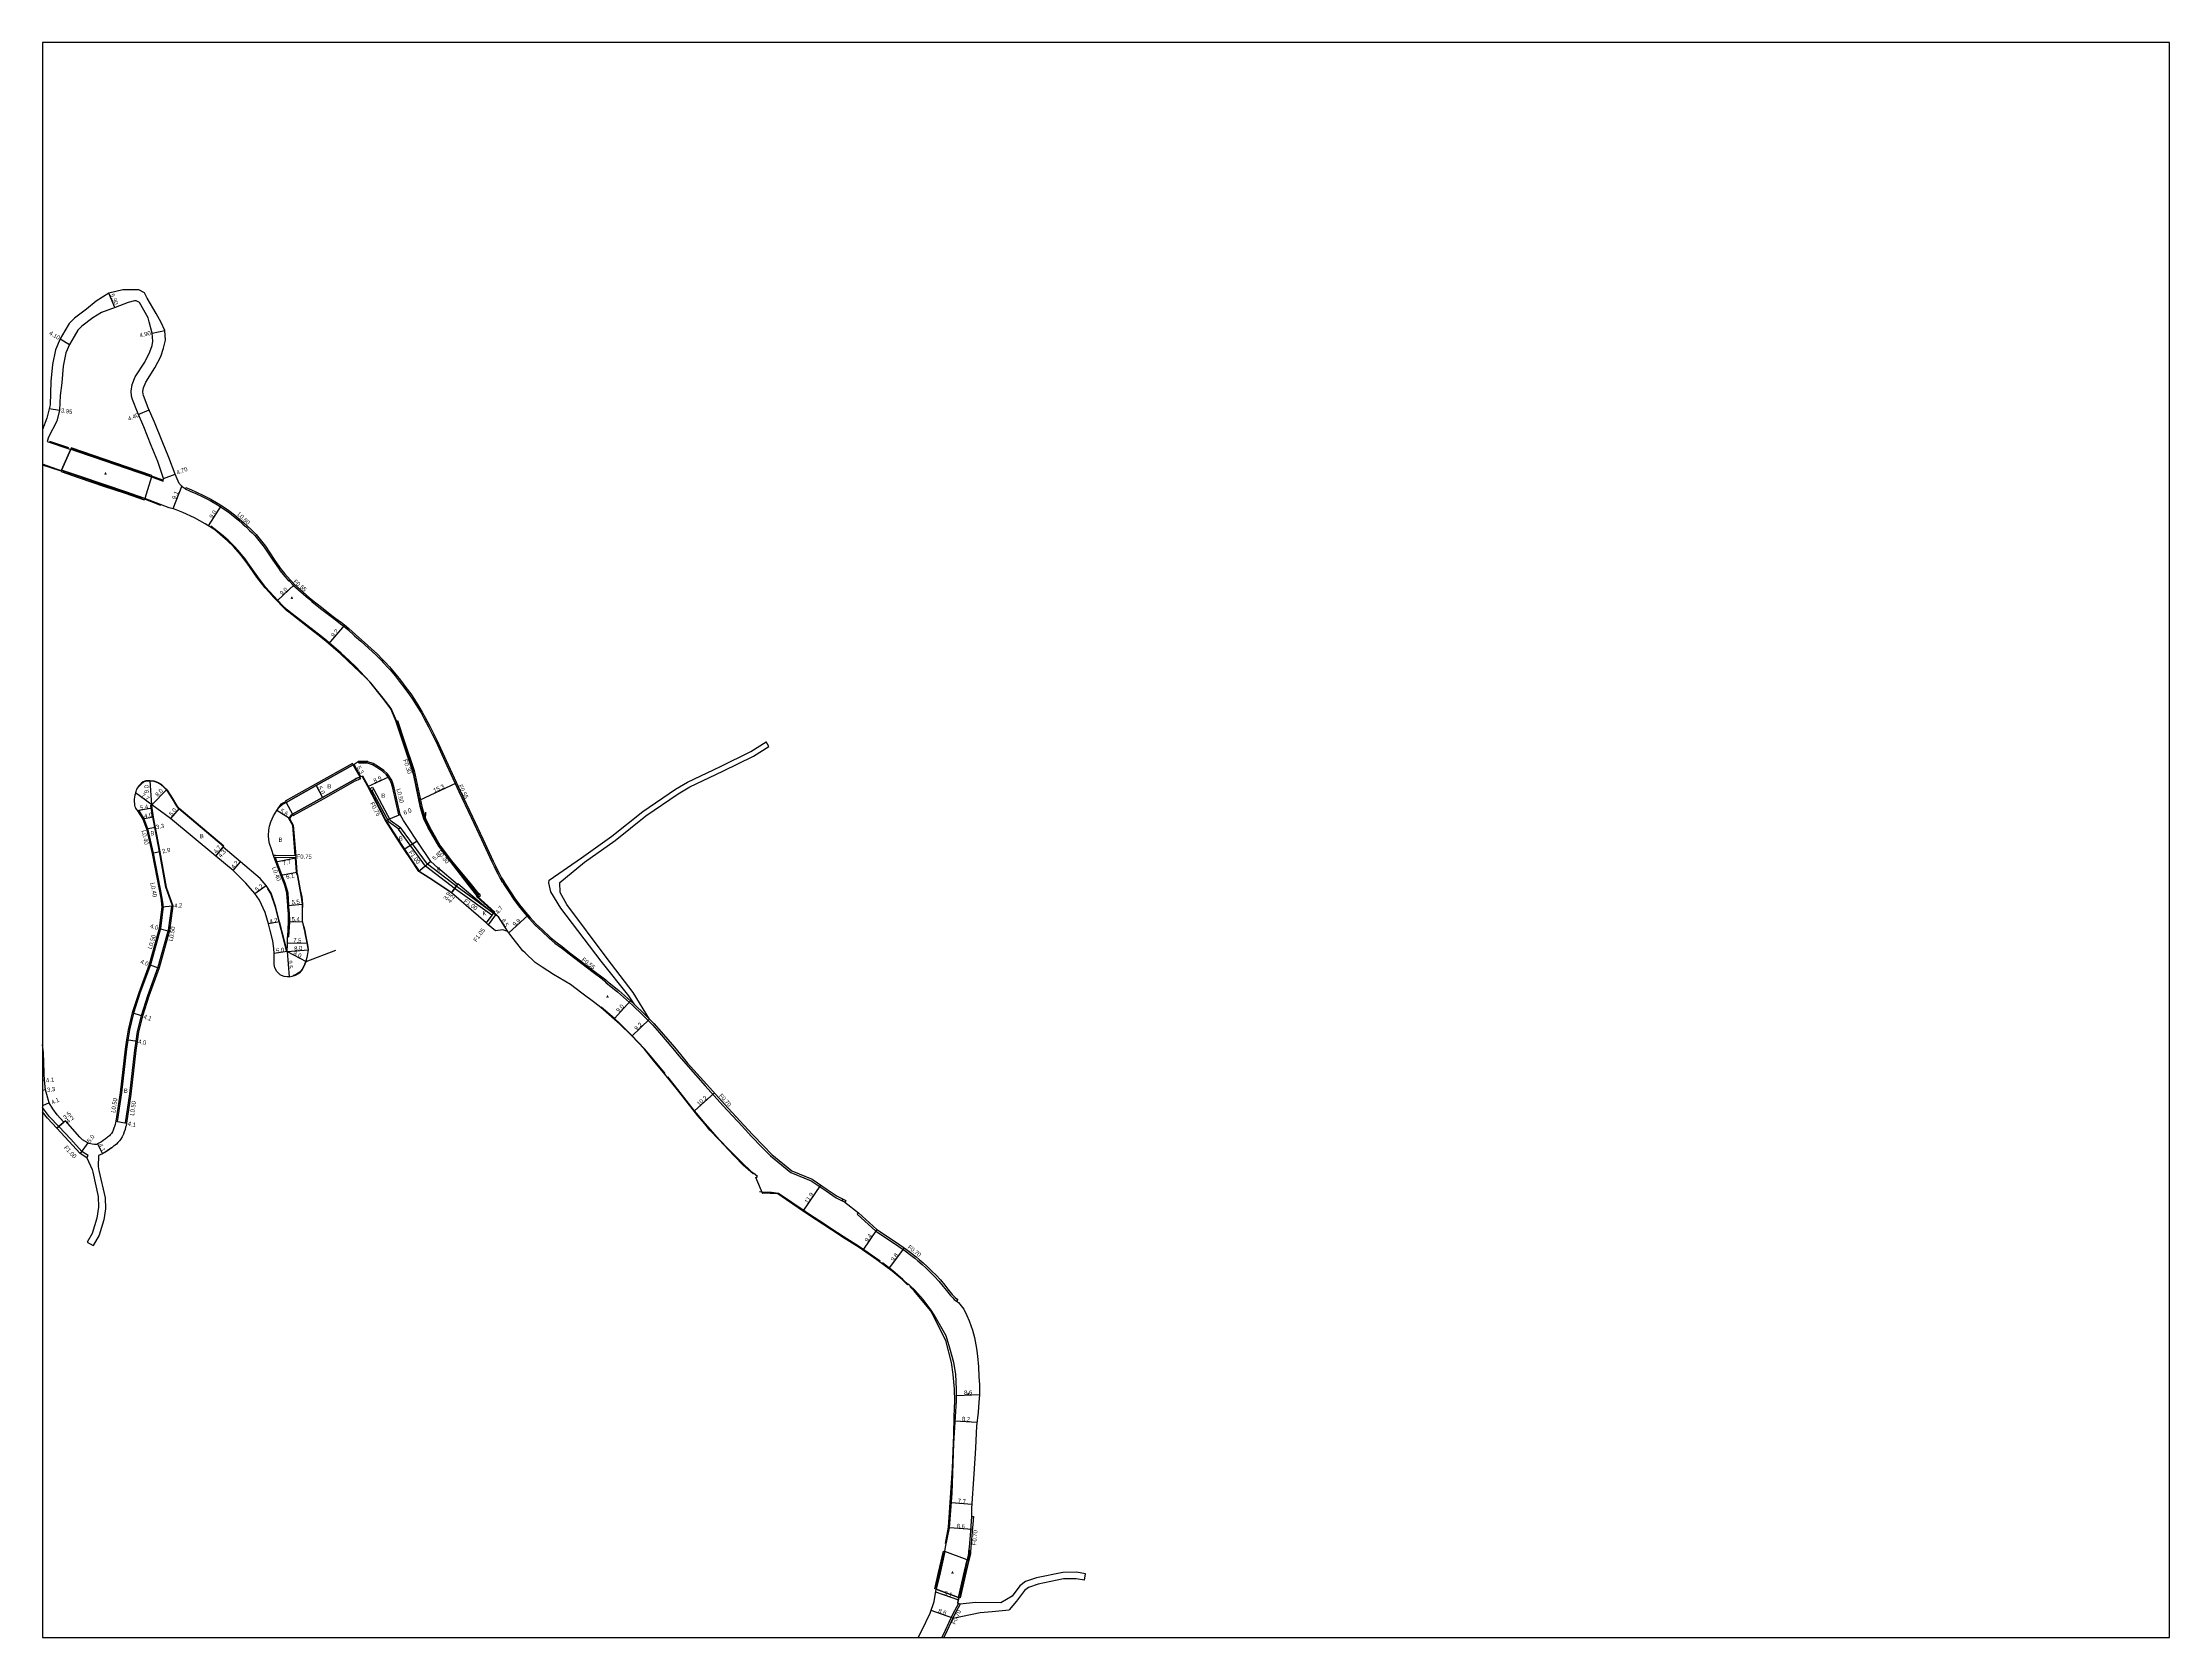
# Model space of a CAD drawing. Header units: metres. Extents: x -16000 to -12000, y -93000 to -90000.
# Drawn here: x -16000 to -15200, y -93000 to -92400 of the extents above; entities that cross this region are included whole.
import ezdxf

# ---------------------------------------------------------------- set-up
doc = ezdxf.new("R2010")
doc.units = ezdxf.units.M
doc.header["$LTSCALE"] = 2.5
for name, color, linetype in [('側溝・桝', 7, 'Continuous'), ('図郭', 7, 'Continuous'), ('幅員', 7, 'Continuous'), ('歩道・分離帯・安全施設', 7, 'Continuous'), ('舗装', 7, 'Continuous'), ('道路', 7, 'Continuous')]:
    doc.layers.add(name, color=color, linetype=linetype)
doc.styles.get("Standard").update_dxf_attribs({"font": ''})
doc.styles.add('YOKO_DECO', font='txt.shx', dxfattribs={"bigfont": 'extfont.shx'})
doc.styles.get('Standard').set_extended_font_data('@MS PGothic')

msp = doc.modelspace()

# ---------------------------------------------------------------- linework, layer by layer
at = {"layer": '側溝・桝'}
for points in [[(-15946.32, -92567.95), (-15944.23, -92568.87), (-15942.65, -92569.56), (-15939.46, -92571.03), (-15937, -92572.29), (-15934.23, -92573.89), (-15932.25, -92575.17), (-15930.24, -92576.59), (-15928.24, -92578.1), (-15926.25, -92579.73), (-15924.64, -92581.16), (-15923.34, -92582.35), (-15922.14, -92583.55), (-15921.15, -92584.44), (-15920.16, -92585.43), (-15916.68, -92589.85), (-15913.4, -92594.77), (-15911.31, -92597.78), (-15910.59, -92598.72), (-15909.46, -92600.1), (-15907.32, -92602.57), (-15907.28, -92602.53)], [(-15906.9, -92602.13), (-15907.28, -92602.53)], [(-15907.28, -92602.53), (-15905.57, -92604.32), (-15900.02, -92609.18)], [(-15900.02, -92609.18), (-15898.74, -92610.31), (-15895.39, -92612.89), (-15891.47, -92615.93), (-15889.99, -92617.07), (-15887.89, -92618.63), (-15886.71, -92619.52), (-15885.2, -92620.83), (-15882.61, -92623.15), (-15880.34, -92625.14), (-15874.45, -92630.53), (-15872.6, -92632.4), (-15871.7, -92633.39), (-15869.94, -92635.21), (-15869.24, -92635.98), (-15867.42, -92638.21), (-15865.83, -92640.22), (-15863.75, -92643), (-15861.95, -92645.38), (-15860.54, -92647.42), (-15858.92, -92650), (-15857.64, -92652.11), (-15856.6, -92654.14), (-15854.85, -92657.44), (-15853.44, -92660.21), (-15852.18, -92662.63), (-15847.89, -92672), (-15843.37, -92681.72), (-15838.83, -92691.5), (-15834.93, -92699.85), (-15831.02, -92708.16), (-15830.11, -92710), (-15829.44, -92711.31), (-15828.76, -92712.68), (-15827.83, -92714.44), (-15827.31, -92715.28)], [(-15866.84, -92655.11), (-15866.54, -92655.01), (-15863.93, -92662.73), (-15860.25, -92673.91), (-15857.23, -92687.9), (-15855.95, -92691.92), (-15854.5, -92695.04), (-15850.39, -92702.18), (-15846.22, -92707.82), (-15839.28, -92716.11), (-15835.9, -92720.4)], [(-15830.45, -92727.5), (-15844.03, -92717.64), (-15855.21, -92709.12), (-15865.32, -92695.33)], [(-15904.78, -92705.94), (-15912.41, -92705.8), (-15913.11, -92705.79)], [(-15846.48, -92708.01), (-15839.53, -92716.31), (-15836.17, -92720.58)], [(-15907.18, -92727.01), (-15907.31, -92724.58), (-15907.66, -92720)], [(-15826.87, -92715.98), (-15826.33, -92716.86), (-15824.17, -92720.23), (-15822.81, -92722.26), (-15821, -92724.72)], [(-15954.68, -92725.07), (-15955.66, -92733.35), (-15959.44, -92746.98), (-15963.36, -92757.62)], [(-15951.51, -92724.84), (-15952.72, -92733.96), (-15956.58, -92747.89), (-15960.48, -92758.63)], [(-15907.18, -92727.01), (-15907.17, -92730.75), (-15907.46, -92736.38)], [(-15821, -92724.72), (-15818.74, -92727.52), (-15816.96, -92729.47), (-15814.68, -92731.99), (-15812.19, -92734.32), (-15809.44, -92736.93), (-15807.28, -92738.78), (-15804.86, -92740.54), (-15801.98, -92742.83), (-15792.84, -92749.71), (-15789.49, -92752.25), (-15788.51, -92753.06), (-15788.06, -92753.68), (-15783.68, -92757.16), (-15778.11, -92762.14), (-15774.29, -92765.81), (-15770.62, -92769.59), (-15767.9, -92772.6), (-15762.9, -92778.4), (-15760.64, -92781.19), (-15758.03, -92784.26), (-15750.73, -92792.51), (-15744.07, -92799.92), (-15736.77, -92807.77), (-15733.42, -92811.45), (-15729.39, -92815.6), (-15726.21, -92818.87), (-15718.5, -92825.07), (-15710.89, -92828.24), (-15705.25, -92832.02), (-15701.48, -92834.64), (-15699.29, -92835.75)], [(-15907.86, -92736.37), (-15907.46, -92736.38)], [(-15777.16, -92762.06), (-15773.78, -92765.3), (-15771.7, -92767.44)], [(-15693.09, -92840.22), (-15693.58, -92840.76), (-15686.59, -92847.15), (-15683.28, -92849.32), (-15677.91, -92852.92), (-15675.52, -92854.59), (-15673.44, -92856.14), (-15671.87, -92857.37), (-15670.74, -92858.3), (-15669.2, -92859.65), (-15667.78, -92860.95), (-15665.96, -92862.67), (-15664.47, -92864.19), (-15662.86, -92865.95), (-15661.2, -92867.92), (-15660, -92869.46), (-15658.43, -92871.38), (-15657.66, -92872.27), (-15657.07, -92872.83), (-15656.23, -92873.46)], [(-15650.57, -92954.48), (-15651.12, -92961.59), (-15651.5, -92966.03), (-15651.67, -92967.71), (-15651.69, -92968.47), (-15652.22, -92970.79)], [(-15655.51, -92987.16), (-15657.76, -92991.31), (-15660.47, -92997.36), (-15661.71, -93000)], [(-15654.91, -92987.48), (-15657.15, -92991.61), (-15657.65, -92992.74)]]:
    msp.add_lwpolyline(points, dxfattribs=at)
at = {"layer": '側溝・桝', "flags": 128}
for points in [[(-15865.45, -92690.39), (-15865.93, -92690.58), (-15868.2, -92680.56), (-15868.74, -92678.8), (-15869.22, -92677.53), (-15869.73, -92676.77), (-15870.66, -92675.47), (-15871.95, -92674.23), (-15874.25, -92672.7), (-15875.86, -92671.69), (-15877.75, -92671.07), (-15881.09, -92671.07), (-15881.23, -92670.57)], [(-15876.12, -92681.38), (-15869.87, -92693.05), (-15865.95, -92695.8)], [(-15875.45, -92681.04), (-15869.29, -92692.54), (-15865.32, -92695.33)], [(-15964.26, -92689.04), (-15963.93, -92688.8), (-15961.89, -92692), (-15960.49, -92695.68), (-15958.35, -92704.98), (-15955.73, -92718.48), (-15954.97, -92722.58), (-15954.8, -92724.25), (-15954.79, -92725.08)], [(-15866.12, -92695.92), (-15865.95, -92695.8), (-15865.32, -92695.33)], [(-15831.05, -92728.31), (-15844.62, -92718.44), (-15855.93, -92709.83), (-15866.12, -92695.92)], [(-15904.71, -92706.69), (-15912.42, -92706.55), (-15912.85, -92706.55)], [(-15907.66, -92720), (-15908.06, -92718.27), (-15908.78, -92716.23), (-15909.96, -92713.11), (-15911.87, -92708.13), (-15912.42, -92706.55)], [(-15954.79, -92725.08), (-15954.68, -92725.07)], [(-15951.51, -92724.84), (-15951, -92724.8)], [(-15830.45, -92727.5), (-15831.05, -92728.31), (-15833.19, -92731.21)], [(-15829.62, -92728.13), (-15832.41, -92731.92)], [(-15963.36, -92757.62), (-15965.79, -92765.14), (-15967.34, -92771.47), (-15967.88, -92775.24), (-15968.45, -92778.7), (-15970.29, -92795.14), (-15971.9, -92805.85), (-15972.39, -92805.75)], [(-15960.48, -92758.63), (-15962.85, -92766.11), (-15964.36, -92772.08), (-15964.91, -92775.69), (-15965.44, -92779.1), (-15967.28, -92795.53), (-15968.86, -92806.45), (-15968.37, -92806.55)], [(-15983.33, -92819.51), (-15982.82, -92818.66), (-15985.26, -92817.18), (-15989.39, -92812.58), (-15993.86, -92807.76), (-15997.38, -92804.08), (-16000, -92800.62)]]:
    msp.add_lwpolyline(points, dxfattribs=at)
msp.add_lwpolyline([(-15876.34, -92681.49), (-15876.79, -92680.59), (-15875.89, -92680.15), (-15875.45, -92681.04), (-15876.12, -92681.38), (-15876.34, -92681.49)], close=True, dxfattribs=at)
at = {"layer": '側溝・桝'}
for points in [[(-15826.85, -92714.99), (-15826.41, -92715.7), (-15826.87, -92715.98), (-15827.31, -92715.28)], [(-15835.66, -92720.24), (-15836.33, -92720.69), (-15835.89, -92721.37), (-15835.21, -92720.92)], [(-15698.97, -92835.1), (-15697.91, -92835.64), (-15698.23, -92836.28), (-15699.29, -92835.75)]]:
    msp.add_lwpolyline(points, close=True, dxfattribs=at)
at = {"layer": '図郭'}
msp.add_lwpolyline([(-16000, -93000), (-15200, -93000), (-15200, -92400), (-16000, -92400)], close=True, dxfattribs=at)
at = {"layer": '幅員', "flags": 128}
for points in [[(-15972.75, -92499.71), (-15975.09, -92494.29)], [(-15993.41, -92511.49), (-15989.89, -92513.59)], [(-15958.82, -92509.39), (-15954.04, -92508.29)], [(-15997.47, -92537.72), (-15993.57, -92538.31)], [(-15963.97, -92539.89), (-15959.94, -92538.12)], [(-15954.56, -92564.04), (-15950.16, -92562.39)], [(-15880.26, -92676.2), (-15882.8, -92671.55)], [(-15958.88, -92686.73), (-15959.51, -92677.76)], [(-15897.07, -92679.56), (-15894.67, -92683.95)], [(-15877.66, -92679.82), (-15869.54, -92676.17)], [(-15958.88, -92686.73), (-15965.09, -92682.2)], [(-15958.88, -92686.73), (-15953.31, -92680.99)], [(-15958.95, -92688.06), (-15964.26, -92689.04)], [(-15958.33, -92691.4), (-15962.25, -92692.18)], [(-15960.87, -92695.79), (-15957.62, -92695.19)], [(-15948.65, -92688.15), (-15951.91, -92691.94)], [(-15907.17, -92691.86), (-15911.91, -92688.88)], [(-15870.99, -92692.72), (-15865.45, -92690.39)], [(-15934.76, -92706.02), (-15931.79, -92702.38)], [(-15934.76, -92706.02), (-15932.04, -92702.69)], [(-15955.9, -92704.46), (-15958.74, -92705.06)], [(-15928.29, -92711.43), (-15925.59, -92708.21)], [(-15912.25, -92708.27), (-15904.71, -92706.69)], [(-15854.01, -92708.06), (-15858.41, -92711.84)], [(-15920.1, -92720.18), (-15915.91, -92717.1)], [(-15910.34, -92713.25), (-15904.35, -92712.07)], [(-15843.8, -92716.47), (-15846.21, -92719.91)], [(-15846.21, -92719.91), (-15843.97, -92716.72)], [(-15955.18, -92725.11), (-15951, -92724.8)], [(-15907.71, -92724.61), (-15902.22, -92724.16)], [(-15910.83, -92730.83), (-15914.96, -92731.59)], [(-15829.62, -92728.13), (-15832.41, -92731.92)], [(-15825.03, -92734.4), (-15828.51, -92728.91)], [(-15907.97, -92742), (-15912.92, -92742.75)], [(-15907.87, -92738.63), (-15900.38, -92738.84)], [(-15959.92, -92746.82), (-15956.16, -92748.19)], [(-15962.37, -92766.24), (-15966.28, -92765.01)], [(-15964.42, -92775.77), (-15968.37, -92775.16)], [(-15999.23, -92790.32), (-16000, -92790.43)], [(-15998.86, -92794.02), (-16000, -92794.19)], [(-15997.55, -92798.92), (-16000, -92799.97)], [(-15991.41, -92805.69), (-15994.58, -92808.45)], [(-15994.58, -92808.45), (-15991.94, -92806.15)], [(-15972.39, -92805.75), (-15968.37, -92806.55)], [(-15982.97, -92813.91), (-15985.9, -92817.96)], [(-15979.32, -92814.34), (-15977.48, -92818.01)]]:
    msp.add_lwpolyline(points, dxfattribs=at)
at = {"layer": '幅員'}
for points in [[(-15947.66, -92566.82), (-15950.96, -92575.41)], [(-15937.58, -92581.77), (-15932.67, -92574.17)], [(-15905.19, -92603.93), (-15911.77, -92610.07)], [(-15892.28, -92626.2), (-15886.25, -92619.2)], [(-15858.18, -92684.98), (-15844.26, -92678.52)], [(-15956.15, -92733.26), (-15952.3, -92734.33)], [(-15907.57, -92730.74), (-15902.17, -92730.66)], [(-15824.64, -92734.91), (-15817.35, -92728.26)], [(-15907.97, -92742), (-15900, -92741.36)], [(-15907.97, -92742), (-15907.27, -92751.48)], [(-15907.97, -92742), (-15900.85, -92745.65)], [(-15784.88, -92767.17), (-15778.9, -92760.47)], [(-15771.7, -92767.44), (-15778.35, -92773.77)], [(-15754.73, -92801.9), (-15747.32, -92795.23)], [(-15713.85, -92839.69), (-15707.23, -92829.83)], [(-15686.15, -92846.58), (-15691.49, -92854.26)], [(-15681.69, -92861.34), (-15675.82, -92853.46)], [(-15647.6, -92908.73), (-15656.19, -92909.06)], [(-15648.55, -92919.09), (-15656.73, -92918.59)], [(-15650.43, -92949.92), (-15658.16, -92949.36)], [(-15650.25, -92959.41), (-15658.85, -92958.78)], [(-15655.41, -92986.01), (-15664.04, -92983.01)], [(-15657.65, -92992.74), (-15665.82, -92989.89)]]:
    msp.add_lwpolyline(points, dxfattribs=at)
at = {"layer": '歩道・分離帯・安全施設'}
for points in [[(-15990.07, -92552.5), (-15997.24, -92550.06)], [(-15992.67, -92561.2), (-16000, -92558.67)], [(-15959.36, -92562.99), (-15968.42, -92559.89), (-15980.96, -92555.62), (-15989.33, -92552.76)], [(-15962.29, -92571.57), (-15969.03, -92569.25), (-15980.7, -92565.3), (-15992.3, -92561.31)], [(-15954.66, -92564.69), (-15959.03, -92563.1)], [(-15955.49, -92574.16), (-15961.86, -92571.67)], [(-15914.69, -92606.48), (-15915.96, -92604.99), (-15919.08, -92601.06), (-15922.79, -92595.71), (-15923.8, -92594.29), (-15925.31, -92592.44), (-15926.43, -92591.07), (-15927.98, -92589.42), (-15930.19, -92587.23), (-15932.67, -92585.09), (-15936.74, -92581.9)], [(-15914.69, -92606.48), (-15912.87, -92608.43), (-15911.53, -92609.86), (-15909.71, -92611.76), (-15907.99, -92613.36)], [(-15836.63, -92720.9), (-15839.89, -92716.74), (-15845.35, -92709.73), (-15846.57, -92708.13), (-15850.97, -92702.37), (-15855.09, -92695.2), (-15856.55, -92692.05), (-15857.84, -92687.92), (-15860.39, -92675.78), (-15860.86, -92674), (-15867.15, -92655.12), (-15868.98, -92650.7), (-15871.99, -92646.64), (-15876.93, -92640.54), (-15880.48, -92636.66), (-15881.96, -92635.13), (-15884.73, -92632.44), (-15887.69, -92629.75), (-15890.42, -92627.31), (-15893.13, -92625.06), (-15895.12, -92623.45), (-15906.09, -92614.93), (-15907.99, -92613.36)], [(-15904.93, -92705.94), (-15905.89, -92694.52), (-15907.35, -92691.85), (-15906.22, -92690.37)], [(-15855.91, -92692.25), (-15855.88, -92689.53)], [(-15904.24, -92713.15), (-15903.23, -92718.8), (-15902.68, -92721.45), (-15902.37, -92724.17), (-15902.31, -92725.4)], [(-15902.31, -92725.4), (-15902.31, -92728.48), (-15902.32, -92730.68), (-15901.84, -92732.63)], [(-15829.92, -92727.16), (-15836.41, -92721.2)], [(-15901.29, -92735.1), (-15900.56, -92738.69), (-15900.28, -92740.16), (-15900.15, -92741.36), (-15900.31, -92742.77), (-15900.62, -92744.16), (-15901, -92745.62), (-15901.71, -92747.41), (-15902.32, -92748.6), (-15902.58, -92749), (-15903.06, -92749.54), (-15903.82, -92750.13), (-15904.88, -92750.71), (-15905.79, -92751.02)], [(-15901.84, -92732.62), (-15901.36, -92734.78), (-15901.29, -92735.1)], [(-15765.78, -92787.9), (-15770.05, -92782.7), (-15773.53, -92778.54), (-15778.43, -92773.38), (-15782.8, -92769.02), (-15784.88, -92767.17), (-15789.94, -92762.87)], [(-15732.43, -92825.64), (-15736.11, -92822.24), (-15739.53, -92818.81), (-15741.87, -92816.39), (-15745.45, -92812.62), (-15748.76, -92808.93), (-15750.79, -92806.67), (-15753.31, -92803.62), (-15754.73, -92801.9), (-15761.08, -92793.85), (-15764.75, -92789.12)], [(-15684.95, -92858.44), (-15692.68, -92853.09), (-15698.86, -92849.11), (-15703.17, -92846.34), (-15706.3, -92844.3), (-15711.48, -92840.93), (-15713.17, -92839.79), (-15723.19, -92832.98), (-15725.77, -92832.58), (-15728.22, -92832.61), (-15730.36, -92832.37)], [(-15674.31, -92867.34), (-15676.4, -92865.28), (-15680.18, -92862.05), (-15684.05, -92859.07)], [(-15660.36, -92964.67), (-15659.3, -92958.54), (-15658.33, -92945.64), (-15657.79, -92936.27), (-15657.49, -92929.77), (-15657.24, -92923.75), (-15657.07, -92916.85), (-15656.87, -92910.99), (-15656.97, -92906.65), (-15657.48, -92901.08), (-15658.1, -92896.56), (-15660.28, -92888.34), (-15665.34, -92878.12), (-15666.05, -92877), (-15667.29, -92875.52), (-15669.13, -92873.27), (-15672.2, -92869.65), (-15673.78, -92867.91)], [(-15652.07, -92971.48), (-15650.92, -92967.03)], [(-15663.9, -92980.91), (-15661.01, -92968.36)], [(-15655.03, -92984.25), (-15652.18, -92971.81)], [(-15655.68, -92987.26), (-15655.11, -92984.57)]]:
    msp.add_lwpolyline(points, dxfattribs=at)
at = {"layer": '歩道・分離帯・安全施設', "flags": 128}
for points in [[(-15877.65, -92670.42), (-15881.28, -92670.42)], [(-15948.76, -92688.26), (-15949.53, -92687.25), (-15951.18, -92684.48), (-15953.18, -92681.33), (-15954.32, -92680.18), (-15955.34, -92679.23), (-15956.66, -92678.48), (-15958.06, -92678.03), (-15959.51, -92677.91), (-15961.12, -92677.93), (-15962.07, -92678.27), (-15962.81, -92678.86), (-15963.65, -92679.71)], [(-15879.71, -92675.81), (-15877.53, -92679.75), (-15870.85, -92692.65), (-15864.92, -92701.96), (-15863.87, -92703.49), (-15861.21, -92707.4), (-15858.31, -92711.73), (-15854.56, -92714.16), (-15846.86, -92719.3)], [(-15951.15, -92724.81), (-15953.67, -92717.8), (-15956.05, -92704.49), (-15959.1, -92688.08), (-15959.21, -92686.89)], [(-15908.59, -92685.59), (-15910.42, -92686.51), (-15911.62, -92688.29)], [(-15931.88, -92702.5), (-15948.76, -92688.26)], [(-15904.24, -92713.15), (-15904.5, -92712.1), (-15904.86, -92706.7), (-15904.86, -92706.69)], [(-15908.12, -92742.04), (-15912.42, -92725.25), (-15914.19, -92720.12), (-15915.28, -92718.38)], [(-15977.55, -92817.87), (-15977.34, -92817.77), (-15976.63, -92817.4), (-15975.68, -92816.82), (-15974.83, -92816.23), (-15974.06, -92815.64)]]:
    msp.add_lwpolyline(points, dxfattribs=at)
at = {"layer": '舗装'}
for points in [[(-15989.4, -92553), (-15992.82, -92560.83)], [(-15959.04, -92563.37), (-15961.58, -92571.48)], [(-15652.23, -92970.84), (-15660.56, -92967.67)], [(-15655.48, -92984.91), (-15663.84, -92981.86)]]:
    msp.add_lwpolyline(points, dxfattribs=at)
at = {"layer": '舗装', "flags": 128}
msp.add_lwpolyline([(-15859.08, -92700.49), (-15863.99, -92703.58)], dxfattribs=at)
at = {"layer": '道路', "flags": 128}
for points in [[(-15960.59, -92496.14), (-15961.65, -92494.17), (-15963.74, -92493.07), (-15965.96, -92493.05), (-15969.84, -92493.07), (-15975.09, -92494.29), (-15979.84, -92497.29), (-15983.42, -92500.26), (-15987.93, -92503.65), (-15989.94, -92505.72), (-15991.6, -92508.44), (-15993.41, -92511.49), (-15995.12, -92515.57), (-15996.24, -92521.08), (-15996.88, -92527.57), (-15997.09, -92536.26)], [(-15963.55, -92497.8), (-15964.77, -92497.16), (-15965.47, -92497.15), (-15967.84, -92497.76), (-15972.63, -92499.66), (-15977.84, -92501.52), (-15981.06, -92503.62), (-15985.21, -92506.74), (-15986.68, -92508.25), (-15988.09, -92510.56), (-15989.89, -92513.59), (-15991.18, -92516.78), (-15992.18, -92521.69), (-15992.8, -92528.04), (-15993.43, -92532.83), (-15993.57, -92538.31), (-15994.65, -92542.42), (-15997.72, -92548.45)], [(-15954.56, -92564.04), (-15956.69, -92557.62), (-15959.08, -92551.6), (-15961.94, -92544.51), (-15964.32, -92539.09), (-15966.15, -92534.24), (-15966.51, -92533.01), (-15966.64, -92531.1), (-15966.28, -92528.7), (-15965.12, -92525.74), (-15961.57, -92520.23), (-15959.61, -92516.37), (-15958.75, -92514), (-15958.55, -92512.33), (-15958.82, -92509.39), (-15959.89, -92505.01), (-15960.29, -92503.62)], [(-15960.29, -92503.62), (-15963.55, -92497.8)], [(-15960.29, -92503.62), (-15963.55, -92497.8)], [(-15950.16, -92562.39), (-15952.55, -92556.12), (-15954.99, -92549.96), (-15957.88, -92542.79), (-15960.25, -92537.43), (-15961.97, -92532.84), (-15962.15, -92532.23), (-15962.22, -92531.28), (-15962, -92529.85), (-15961.18, -92527.75), (-15957.74, -92522.43), (-15955.56, -92518.12), (-15954.45, -92515.02), (-15953.8, -92511.97), (-15954.04, -92508.29), (-15955.38, -92505.35), (-15957.32, -92501.96)], [(-15957.32, -92501.96), (-15960.59, -92496.14)], [(-15957.32, -92501.96), (-15960.59, -92496.14)], [(-15997.09, -92536.26), (-15998.42, -92541.37), (-16000, -92545.57)], [(-15726.8, -92664.8), (-15727.86, -92663.08)], [(-15908.41, -92685.92), (-15897.07, -92679.56), (-15883.12, -92671.74)], [(-15882.36, -92673.11), (-15883.12, -92671.74), (-15897.07, -92679.56), (-15908.41, -92685.92), (-15906.01, -92690.31)], [(-15828.51, -92728.91), (-15829.62, -92728.13), (-15830.45, -92727.5), (-15833.21, -92725.42), (-15843.8, -92716.47), (-15843.97, -92716.72), (-15851.3, -92710.44), (-15854.01, -92708.06), (-15859.08, -92700.49), (-15862.76, -92694.9), (-15864.18, -92692.63), (-15865.45, -92690.39), (-15867.72, -92680.43), (-15868.27, -92678.64), (-15868.77, -92677.3), (-15869.32, -92676.48), (-15869.54, -92676.17), (-15870.28, -92675.14), (-15871.63, -92673.84), (-15873.98, -92672.28), (-15875.64, -92671.23), (-15877.67, -92670.57), (-15881.23, -92670.57), (-15882.8, -92671.55), (-15883.12, -92671.74)], [(-15963.76, -92679.6), (-15964.09, -92679.98), (-15964.32, -92680.32), (-15964.6, -92680.83), (-15964.84, -92681.36), (-15964.94, -92681.66), (-15965.09, -92682.2), (-15965.22, -92682.76), (-15965.29, -92683.1), (-15965.43, -92683.86), (-15965.51, -92684.63), (-15965.53, -92685.01), (-15965.53, -92685.68), (-15965.47, -92686.33), (-15965.46, -92686.39), (-15965.37, -92686.93), (-15965.23, -92687.45), (-15965.03, -92687.96), (-15965, -92688), (-15964.78, -92688.37), (-15964.53, -92688.7), (-15964.26, -92689.04), (-15962.25, -92692.18), (-15960.87, -92695.79), (-15958.74, -92705.06), (-15956.13, -92718.56), (-15955.36, -92722.63), (-15955.2, -92724.27), (-15955.18, -92725.11)], [(-15948.65, -92688.15), (-15949.41, -92687.17), (-15951.05, -92684.4), (-15953.06, -92681.24), (-15954.22, -92680.07), (-15955.25, -92679.11), (-15956.6, -92678.35), (-15958.03, -92677.89), (-15959.51, -92677.76), (-15961.15, -92677.78), (-15962.15, -92678.14), (-15962.91, -92678.75), (-15963.76, -92679.6)], [(-15882.36, -92677.06), (-15894.67, -92683.95), (-15906.01, -92690.31), (-15905.72, -92690.83)], [(-15906.01, -92690.31), (-15894.67, -92683.95), (-15882.36, -92677.06)], [(-15906.01, -92690.31), (-15894.67, -92683.95), (-15882.36, -92677.06)], [(-15905.72, -92690.83), (-15894.38, -92684.47), (-15882.36, -92677.75)], [(-15882.36, -92677.06), (-15882.08, -92676.9), (-15881.43, -92676.65), (-15880.89, -92676.45), (-15880.58, -92676.38), (-15882.36, -92673.11)], [(-15882.36, -92677.06), (-15882.08, -92676.9), (-15881.43, -92676.65), (-15880.89, -92676.45), (-15880.58, -92676.38)], [(-15882.36, -92677.75), (-15882.07, -92677.58), (-15881.82, -92677.44), (-15881.22, -92677.21), (-15880.72, -92677.03), (-15880.44, -92676.96), (-15880.58, -92676.38)], [(-15911.29, -92750.13), (-15911.91, -92749.44), (-15912.62, -92748.05), (-15912.91, -92746.83), (-15912.86, -92744.87), (-15912.92, -92742.75), (-15913.03, -92740.76), (-15913.42, -92737.91), (-15914.33, -92734.1), (-15914.96, -92731.59), (-15916.21, -92727.28), (-15918.39, -92722.69), (-15920.1, -92720.18), (-15923.48, -92716.25), (-15928.29, -92711.43), (-15934.76, -92706.02), (-15951.91, -92691.94), (-15958.88, -92686.73), (-15959.06, -92686.95), (-15958.95, -92688.06), (-15958.33, -92691.4), (-15955.9, -92704.46), (-15953.53, -92717.76), (-15951, -92724.8)], [(-15907.97, -92742), (-15910.83, -92730.83), (-15912.27, -92725.21), (-15914.05, -92720.05), (-15915.91, -92717.1), (-15918.09, -92714.48), (-15925.59, -92708.21), (-15932.04, -92702.69), (-15931.79, -92702.38), (-15948.65, -92688.15)], [(-15906.01, -92690.31), (-15907.17, -92691.86), (-15905.75, -92694.48), (-15904.77, -92705.99), (-15904.71, -92706.69), (-15904.35, -92712.07), (-15904.09, -92713.12)], [(-15963.83, -92757.45), (-15966.28, -92765.01), (-15967.83, -92771.37), (-15968.37, -92775.16), (-15968.95, -92778.63), (-15970.79, -92795.07), (-15972.39, -92805.75), (-15972.53, -92806.33), (-15972.71, -92807.04), (-15972.91, -92807.74), (-15973.13, -92808.44), (-15973.39, -92809.12), (-15973.69, -92809.77), (-15974.06, -92810.39), (-15974.21, -92810.59), (-15974.51, -92810.93), (-15974.86, -92811.24), (-15975.22, -92811.52), (-15975.58, -92811.81), (-15975.81, -92811.99), (-15976.48, -92812.52), (-15977.16, -92813.03), (-15977.85, -92813.51), (-15978.57, -92813.96), (-15979.32, -92814.34), (-15979.41, -92814.38), (-15979.73, -92814.5), (-15980.51, -92814.59), (-15981.31, -92814.48), (-15982.45, -92814.16), (-15982.97, -92813.91), (-15984.97, -92812.74), (-15986.01, -92811.8), (-15991.41, -92805.69), (-15991.94, -92806.15), (-15994.52, -92803.36), (-15996.15, -92801.17), (-15997.55, -92798.92), (-15998.86, -92794.02), (-15999.23, -92790.32), (-15999.41, -92787.92), (-15999.44, -92787.52), (-15999.59, -92780.02), (-16000, -92776.93)], [(-15960, -92758.79), (-15962.37, -92766.24), (-15963.87, -92772.18), (-15964.42, -92775.77), (-15964.94, -92779.16), (-15966.78, -92795.6), (-15968.37, -92806.55), (-15968.6, -92807.51), (-15968.75, -92808.09), (-15968.98, -92808.91), (-15969.26, -92809.79), (-15969.61, -92810.72), (-15970.06, -92811.68), (-15970.63, -92812.64), (-15971.02, -92813.19), (-15971.63, -92813.85), (-15972.21, -92814.37), (-15972.68, -92814.74), (-15973.04, -92815.03), (-15973.27, -92815.21), (-15973.97, -92815.76), (-15974.75, -92816.35), (-15975.6, -92816.95), (-15976.55, -92817.53), (-15977.27, -92817.9), (-15977.48, -92818.01), (-15978.94, -92818.67)], [(-15983.33, -92819.51), (-15985.9, -92817.96), (-15990.13, -92813.26), (-15994.58, -92808.45), (-15998.16, -92804.7), (-16000, -92802.28)], [(-15983.33, -92819.51), (-15981.33, -92823.95), (-15981.12, -92824.95), (-15979.12, -92834.07), (-15979, -92838.18), (-15979.62, -92842.29), (-15981.39, -92848.09), (-15983.18, -92851.27)], [(-15978.94, -92818.67), (-15979.08, -92822.77), (-15978.81, -92824.3), (-15976.45, -92834.62), (-15976.33, -92838.73), (-15976.95, -92842.84), (-15978.72, -92848.64), (-15980.92, -92852.55)], [(-15983.18, -92851.27), (-15980.92, -92852.55)], [(-15607.66, -92976.04), (-15611.09, -92975.49), (-15616.29, -92975.58), (-15626.11, -92977.59), (-15630.34, -92979), (-15632.44, -92980.55), (-15635.35, -92984.5), (-15639.51, -92986.97)], [(-15608.04, -92978.43), (-15611.27, -92977.92), (-15616.02, -92978), (-15625.48, -92979.93), (-15629.21, -92981.18), (-15630.71, -92982.28), (-15633.66, -92986.29), (-15636.41, -92989.56)], [(-15608.04, -92978.43), (-15607.66, -92976.04)], [(-15657.65, -92992.74), (-15647.29, -92990.65), (-15642.86, -92990.29), (-15636.41, -92989.56)], [(-15639.51, -92986.97), (-15649.12, -92986.87), (-15654.91, -92987.48)]]:
    msp.add_lwpolyline(points, dxfattribs=at)
at = {"layer": '道路'}
for points in [[(-15997.72, -92548.45), (-15998.24, -92550.08), (-15990.07, -92552.89), (-15989.4, -92553), (-15987.96, -92553.49), (-15981.01, -92555.87), (-15968.54, -92560.13), (-15959.04, -92563.37), (-15954.63, -92564.96)], [(-15914.92, -92606.68), (-15916.21, -92605.18), (-15918.54, -92602.26), (-15919.34, -92601.13), (-15923.03, -92595.89), (-15925.5, -92592.56), (-15928.22, -92589.58), (-15930.41, -92587.45), (-15935.21, -92583.28), (-15938.77, -92581.01), (-15942.86, -92578.79), (-15947.23, -92576.77), (-15950.35, -92575.57), (-15952.37, -92575.04), (-15955.63, -92573.8), (-15961.58, -92571.48), (-15968.72, -92569.02), (-15976.47, -92566.41), (-15986.04, -92563.15), (-15992.82, -92560.83), (-15992.97, -92561.27), (-15997.24, -92559.87), (-16000, -92558.93)], [(-15954.63, -92564.96), (-15954.56, -92564.04)], [(-15946.32, -92567.95), (-15947.08, -92567.34), (-15948.64, -92565.94), (-15950.16, -92562.39)], [(-15946.32, -92567.95), (-15946.09, -92567.38), (-15943.99, -92568.31), (-15942.4, -92569), (-15939.19, -92570.48), (-15936.7, -92571.75), (-15933.91, -92573.37), (-15931.91, -92574.66), (-15929.87, -92576.1), (-15927.86, -92577.62), (-15925.86, -92579.26), (-15924.23, -92580.71), (-15922.92, -92581.91), (-15921.71, -92583.1), (-15920.72, -92583.99), (-15919.7, -92585.03), (-15916.18, -92589.49), (-15912.89, -92594.43), (-15910.82, -92597.42), (-15910.11, -92598.33), (-15908.99, -92599.71), (-15906.9, -92602.13)], [(-15914.92, -92606.68), (-15913.1, -92608.65), (-15911.76, -92610.08), (-15909.93, -92611.99), (-15908.2, -92613.61)], [(-15906.9, -92602.13), (-15905.19, -92603.93), (-15899.66, -92608.77)], [(-15828.51, -92728.91), (-15829.92, -92727.48), (-15836.74, -92721.23), (-15836.46, -92720.92), (-15839.87, -92716.57), (-15845.22, -92709.64), (-15846.48, -92708.01), (-15850.66, -92702.36), (-15854.79, -92695.19), (-15856.25, -92692.04), (-15857.54, -92687.98), (-15860.56, -92673.99), (-15864.23, -92662.83), (-15866.84, -92655.11), (-15868.88, -92650.59), (-15871.9, -92646.6), (-15876.46, -92640.87), (-15878.54, -92638.92), (-15880.66, -92636.83), (-15885.11, -92632.56), (-15887.99, -92629.94), (-15890.63, -92627.64), (-15893.3, -92625.31), (-15895.35, -92623.74), (-15899.22, -92620.69), (-15906.23, -92615.12), (-15907.41, -92614.26), (-15908.2, -92613.61)], [(-15899.66, -92608.77), (-15898.39, -92609.89), (-15895.06, -92612.45), (-15891.14, -92615.5), (-15889.66, -92616.63), (-15887.57, -92618.19), (-15886.37, -92619.1), (-15884.84, -92620.42), (-15882.24, -92622.74), (-15879.98, -92624.74), (-15874.07, -92630.13), (-15872.2, -92632.03), (-15871.3, -92633.02), (-15869.54, -92634.84), (-15868.83, -92635.62), (-15867, -92637.87), (-15865.4, -92639.89), (-15863.31, -92642.67), (-15861.51, -92645.06), (-15860.09, -92647.12), (-15858.46, -92649.72), (-15857.16, -92651.85), (-15856.12, -92653.89), (-15854.37, -92657.19), (-15852.96, -92659.96), (-15851.69, -92662.39), (-15847.39, -92671.77), (-15842.88, -92681.49), (-15838.34, -92691.27), (-15834.44, -92699.62), (-15830.53, -92707.92), (-15829.63, -92709.75), (-15828.95, -92711.06), (-15828.27, -92712.43), (-15827.35, -92714.17), (-15825.87, -92716.57), (-15823.72, -92719.93), (-15822.36, -92721.95), (-15820.57, -92724.4), (-15818.34, -92727.17), (-15816.56, -92729.12), (-15814.3, -92731.62), (-15811.82, -92733.94), (-15809.09, -92736.53), (-15806.95, -92738.36), (-15804.54, -92740.12), (-15801.65, -92742.41), (-15792.52, -92749.29), (-15789.16, -92751.83), (-15788.17, -92752.65), (-15787.53, -92753.18), (-15783.22, -92756.61), (-15777.62, -92761.61), (-15777.16, -92762.06)], [(-15777.16, -92762.06), (-15779.49, -92758.57), (-15789.85, -92745.6), (-15805.06, -92725.6), (-15808.79, -92719.55), (-15809.61, -92716.07), (-15809.42, -92715.07), (-15797.34, -92706.7), (-15785.84, -92698.57), (-15774.27, -92689.27), (-15761.98, -92680.9), (-15757.42, -92678.27), (-15745.06, -92672.31), (-15733.62, -92666.65), (-15727.86, -92663.08)], [(-15771.7, -92767.44), (-15777.86, -92757.38), (-15787.58, -92744.6), (-15802.75, -92724.29), (-15805.25, -92719.8), (-15805.49, -92716), (-15796.18, -92708.35), (-15784.62, -92700.19), (-15773.06, -92690.9), (-15760.91, -92682.61), (-15756.48, -92680.06), (-15744.17, -92674.12), (-15732.64, -92668.42), (-15726.8, -92664.8)], [(-15825.03, -92734.4), (-15826.9, -92733.8), (-15829.57, -92734.2), (-15832.41, -92731.92), (-15833.19, -92731.21), (-15836.03, -92728.61), (-15846.21, -92719.91), (-15854.65, -92714.28), (-15858.41, -92711.84), (-15861.34, -92707.48), (-15863.99, -92703.58), (-15865.04, -92702.04), (-15870.99, -92692.72), (-15877.66, -92679.82), (-15879.78, -92676), (-15880.26, -92676.2), (-15880.58, -92676.38), (-15880.89, -92676.45), (-15881.43, -92676.65), (-15882.08, -92676.9), (-15882.36, -92677.06)], [(-15907.58, -92727.07), (-15907.71, -92724.61), (-15908.06, -92720.06), (-15908.45, -92718.38), (-15909.15, -92716.36), (-15910.34, -92713.25), (-15912.25, -92708.27), (-15912.85, -92706.55), (-15913.09, -92705.84), (-15913.81, -92703.8), (-15914.65, -92701.26), (-15914.93, -92699.88), (-15915, -92698.31), (-15914.86, -92696.31), (-15914.62, -92694.84), (-15914.14, -92693.18), (-15913.12, -92690.92), (-15911.91, -92688.88), (-15910.9, -92687.56), (-15909.93, -92686.65), (-15908.41, -92685.92)], [(-15904.09, -92713.12), (-15903.08, -92718.77), (-15902.53, -92721.42), (-15902.22, -92724.16), (-15902.16, -92725.4)], [(-15955.18, -92725.11), (-15956.15, -92733.26), (-15959.92, -92746.82), (-15963.83, -92757.45)], [(-15951, -92724.8), (-15952.23, -92734.06), (-15956.1, -92748.04), (-15960, -92758.79)], [(-15907.58, -92727.07), (-15907.57, -92730.74), (-15907.86, -92736.37)], [(-15901.69, -92732.59), (-15902.17, -92730.66), (-15902.16, -92728.48), (-15902.16, -92725.4)], [(-15901.69, -92732.59), (-15901.21, -92734.75), (-15901.14, -92735.06)], [(-15900.85, -92745.65), (-15900.47, -92744.2), (-15900.16, -92742.79), (-15900, -92741.36), (-15900.13, -92740.14), (-15900.38, -92738.84), (-15901.14, -92735.06)], [(-15731.68, -92827), (-15731.1, -92826.64), (-15732.54, -92825.36), (-15732.77, -92825.62), (-15736.49, -92822.28), (-15739.68, -92818.98), (-15742.01, -92816.54), (-15745.56, -92812.82), (-15748.96, -92809.1), (-15750.92, -92806.82), (-15753.56, -92803.75), (-15758.41, -92797.54), (-15761.23, -92793.97), (-15765.88, -92788.1), (-15770.14, -92782.9), (-15773.63, -92778.74), (-15778.53, -92773.58), (-15782.89, -92769.22), (-15790.04, -92763.07), (-15792.23, -92761.26), (-15797.16, -92757.59), (-15801.42, -92754.39), (-15807.79, -92750.63), (-15812.02, -92747.9), (-15814.76, -92746.07), (-15818.44, -92742.39), (-15819.3, -92741.73), (-15823.04, -92737), (-15824.21, -92735.48), (-15825.03, -92734.4)], [(-15907.97, -92742), (-15907.88, -92739.48), (-15907.86, -92736.37)], [(-15900.85, -92745.65), (-15889.66, -92741.42)], [(-15907.27, -92751.48), (-15908.05, -92751.48), (-15909.12, -92751.36), (-15910.06, -92751.01), (-15910.61, -92750.69), (-15911.29, -92750.13)], [(-15907.27, -92751.48), (-15906.06, -92751.27), (-15904.82, -92750.84), (-15903.74, -92750.25), (-15902.96, -92749.65), (-15902.46, -92749.09), (-15902.19, -92748.67), (-15901.58, -92747.47), (-15900.85, -92745.65)], [(-15771.7, -92767.44), (-15770.09, -92769.09), (-15767.36, -92772.12), (-15762.35, -92777.94), (-15760.09, -92780.73), (-15757.49, -92783.79), (-15750.2, -92792.03), (-15743.54, -92799.43), (-15736.25, -92807.29), (-15732.89, -92810.96), (-15728.88, -92815.1), (-15725.72, -92818.33), (-15718.13, -92824.44), (-15710.55, -92827.6), (-15704.84, -92831.43), (-15701.11, -92834.02), (-15697.91, -92835.64), (-15698.23, -92836.28), (-15693.09, -92840.22), (-15686.15, -92846.58), (-15682.88, -92848.71), (-15677.5, -92852.32), (-15675.09, -92854), (-15672.99, -92855.57), (-15671.41, -92856.81), (-15670.27, -92857.75), (-15668.72, -92859.11), (-15667.29, -92860.42), (-15665.46, -92862.15), (-15663.94, -92863.69), (-15662.31, -92865.47), (-15660.64, -92867.47), (-15659.43, -92869.01), (-15657.87, -92870.92), (-15657.13, -92871.77), (-15656.6, -92872.27), (-15655.79, -92872.88), (-15656.23, -92873.46), (-15655.49, -92874.05), (-15654.42, -92875.2), (-15653.51, -92876.45), (-15652.39, -92878.84), (-15651.52, -92880.89), (-15650.27, -92884.35), (-15649.43, -92887.19), (-15648.66, -92891.3), (-15648.3, -92894.18), (-15648.01, -92898.15), (-15647.89, -92901.79), (-15647.6, -92904.98), (-15647.6, -92908.73), (-15647.78, -92911.52), (-15648.13, -92915.24), (-15648.71, -92920.49), (-15648.83, -92923.15), (-15649.07, -92928.79), (-15649.71, -92938.45), (-15650.53, -92951.5), (-15650.57, -92954.48), (-15649.88, -92954.53), (-15650.42, -92961.65), (-15650.8, -92966.1), (-15650.97, -92967.76), (-15651, -92968.56), (-15651.58, -92970.94), (-15652.22, -92970.79), (-15652.23, -92970.84), (-15653.19, -92975.04), (-15655.48, -92984.91), (-15655.86, -92986.97), (-15654.91, -92987.48)], [(-15729.26, -92832.85), (-15731.68, -92827)], [(-15664.64, -92878.69), (-15665.78, -92876.84), (-15666.97, -92875.2), (-15668.76, -92872.92), (-15671.95, -92869.32), (-15673.69, -92867.66), (-15674.29, -92867.03), (-15674.64, -92867.35), (-15676.68, -92865.37), (-15680.48, -92862.25), (-15686.22, -92857.92), (-15692.8, -92853.34), (-15699.09, -92849.35), (-15703.31, -92846.59), (-15706.52, -92844.5), (-15711.57, -92841.2), (-15713.36, -92840.03), (-15720.17, -92835.41), (-15723.45, -92833.06), (-15729.29, -92832.85), (-15729.26, -92832.85)], [(-15670.66, -93000), (-15669.3, -92997.44), (-15666.18, -92990.92), (-15664.63, -92986.47), (-15663.84, -92981.86), (-15662.39, -92975.64), (-15660.56, -92967.67), (-15660.31, -92966.02), (-15658.84, -92958.7), (-15657.89, -92945.67), (-15657.25, -92927.09), (-15656.63, -92916.84), (-15656.29, -92911.06), (-15656.19, -92909.23), (-15656.28, -92906.66), (-15656.5, -92900.98), (-15657.28, -92896.5), (-15658.7, -92891.21), (-15660.15, -92886.47), (-15664.64, -92878.69)], [(-15657.65, -92992.74), (-15659.85, -92997.64), (-15660.95, -93000)]]:
    msp.add_lwpolyline(points, dxfattribs=at)
for points in [[(-15959.04, -92563.37), (-15961.58, -92571.48), (-15968.72, -92569.02), (-15976.47, -92566.41), (-15986.04, -92563.15), (-15992.82, -92560.83), (-15989.4, -92553), (-15987.96, -92553.49), (-15981.01, -92555.87), (-15968.54, -92560.13)], [(-15987.96, -92553.49), (-15981.01, -92555.87), (-15968.54, -92560.13), (-15959.04, -92563.37), (-15958.87, -92562.88), (-15968.37, -92559.63), (-15980.84, -92555.37), (-15989.24, -92552.5), (-15989.4, -92553)], [(-15961.58, -92571.48), (-15968.72, -92569.02), (-15976.47, -92566.41), (-15986.04, -92563.15), (-15992.82, -92560.83), (-15993, -92561.38), (-15986.23, -92563.7), (-15976.65, -92566.96), (-15968.91, -92569.57), (-15961.77, -92572.03)], [(-15660.56, -92967.67), (-15662.39, -92975.64), (-15663.84, -92981.86), (-15664.39, -92981.74), (-15662.94, -92975.52), (-15661.11, -92967.54)], [(-15655.48, -92984.91), (-15653.19, -92975.04), (-15652.23, -92970.84), (-15660.56, -92967.67), (-15662.39, -92975.64), (-15663.84, -92981.86)], [(-15655.48, -92984.91), (-15653.19, -92975.04), (-15652.23, -92970.84), (-15651.65, -92970.98), (-15652.61, -92975.17), (-15654.89, -92985.04)]]:
    msp.add_lwpolyline(points, close=True, dxfattribs=at)
at = {"layer": '道路', "flags": 128}
msp.add_lwpolyline([(-15908.41, -92685.92), (-15897.07, -92679.56), (-15883.12, -92671.74), (-15883.42, -92671.21), (-15897.37, -92679.04), (-15908.7, -92685.39)], close=True, dxfattribs=at)

# ---------------------------------------------------------------- texts
at = {"layer": '側溝・桝'}
for s, rotation, p in [('L0.60', 316, (-15926.91, -92577.69)), ('F0.55', 319, (-15905.81, -92603)), ('F0.30', 289.14399, (-15864.39, -92669.92)), ('F0.55', 295.73964, (-15843.64, -92679.58)), ('F0.75', 297.3481, (-15876.85, -92686.24)), ('L0.50', 282.79624, (-15866.87, -92680.81)), ('L0.40', 282.23469, (-15962.76, -92696.49)), ('F1.00', 306.22129, (-15862.4, -92704.64)), ('F0.30', 307.39856, (-15851.61, -92704.56)), ('L0.40', 290.9793, (-15913.71, -92710.42)), ('F0.75', 359, (-15904.41, -92707.03)), ('L0.40', 280.59578, (-15959.46, -92716.17)), ('F1.00', 323.93027, (-15841.71, -92723.27)), ('L0.50', 72.30636, (-15958.98, -92741.2)), ('L0.50', 80.62113, (-15951.01, -92738.13)), ('F1.05', 53.59271, (-15836.82, -92738.48)), ('F0.55', 322.0815, (-15797.38, -92745.3)), ('L0.50', 81.48419, (-15972.66, -92802.7)), ('L0.50', 81.76337, (-15965.59, -92803.79)), ('F0.70', 312, (-15745.69, -92796.29)), ('F1.00', 312.43951, (-15992.03, -92815.8)), ('F0.70', 322, (-15674.77, -92853.47)), ('F0.70', 85, (-15648.79, -92965.33)), ('F0.70', 66, (-15656.76, -92995.24))]:
    msp.add_text(s, height=1.6, rotation=rotation, dxfattribs=at).set_placement(p)
at = {"layer": '幅員'}
for s, rotation, p in [('5.90', 293.40755, (-15974.57, -92494.88)), ('4.10', 329.24271, (-15997.7, -92509.72)), ('4.90', 13.02318, (-15963.33, -92510.97)), ('3.95', 351.403, (-15993.17, -92539.12)), ('4.40', 23.77077, (-15967.48, -92542.39)), ('4.70', 20.61984, (-15949.32, -92562.61)), ('9.1', 69, (-15949.92, -92572)), ('9.0', 57, (-15936.07, -92579.2)), ('9.0', 43, (-15909.86, -92608.07)), ('9.2', 49, (-15890.47, -92623.87)), ('9.0', 88.52086, (-15960.13, -92682.42)), ('5.0', 298.69404, (-15896.55, -92680.3)), ('5.3', 298.69417, (-15881.93, -92672.63)), ('8.9', 24.16956, (-15875.1, -92678.56)), ('15.3', 25, (-15852.57, -92682.23)), ('5.4', 10.39615, (-15963.19, -92688.74)), ('7.7', 323.61602, (-15963.06, -92683.51)), ('8.0', 46.88673, (-15956.65, -92683.85)), ('4.0', 11.28617, (-15961.63, -92691.81)), ('3.3', 10.51089, (-15957.2, -92695.95)), ('5.0', 49.25056, (-15951.4, -92691.19)), ('5.6', 327.81605, (-15910.84, -92689.44)), ('6.0', 22.81321, (-15863.85, -92690.59)), ('2.9', 11.98915, (-15954.81, -92705.05)), ('4.7', 50.75507, (-15934.61, -92705.23)), ('4.3', 50.75507, (-15932.87, -92706.78)), ('4.2', 50.01636, (-15928.05, -92710.98)), ('7.7', 11.83054, (-15909.48, -92709.53)), ('5.8', 40.62395, (-15852.51, -92707.82)), ('5.2', 36.29859, (-15919.35, -92719.51)), ('6.1', 11.14168, (-15908.21, -92714.71)), ('3.9', 54.92588, (-15848.08, -92722.81)), ('4.2', 4.31774, (-15950.44, -92725.56)), ('5.5', 4.73053, (-15906.26, -92724.24)), ('4.2', 54.92588, (-15846.54, -92723.85)), ('4.7', 53.59269, (-15828.53, -92728.01)), ('4.0', 344.49829, (-15959.67, -92733.04)), ('4.2', 10.37825, (-15914.49, -92731.4)), ('5.4', 1, (-15906.3, -92730.63)), ('6.5', 302.92059, (-15827.53, -92730.24)), ('9.9', 42, (-15822.31, -92732.63)), ('5.0', 8.62392, (-15912.04, -92742.52)), ('8.0', 333, (-15905.82, -92743.04)), ('7.5', 358.35959, (-15905.72, -92738.59)), ('8.0', 5, (-15905.28, -92741.66)), ('4.0', 340.05658, (-15963.36, -92746.4)), ('9.5', 274, (-15907.7, -92745.37)), ('4.1', 342.39864, (-15962.18, -92767.14)), ('9.0', 48, (-15783.22, -92764.99)), ('4.0', 351.27359, (-15964.15, -92776.62)), ('9.2', 44, (-15776.5, -92771.75)), ('4.1', 7.45343, (-15998.64, -92791.22)), ('3.3', 8.41401, (-15998.2, -92794.86)), ('4.1', 23.27315, (-15996.34, -92799.53)), ('10.2', 42, (-15753.03, -92800.11)), ('3.5', 40.95341, (-15991.47, -92805.22)), ('4.2', 40.95341, (-15990.29, -92806.71)), ('4.1', 348.79063, (-15968.08, -92807.42)), ('5.0', 54.0655, (-15982.11, -92814.07)), ('4.1', 296.62835, (-15979.03, -92814.7)), ('11.9', 56, (-15712.26, -92836.87)), ('9.4', 55, (-15689.6, -92851.4)), ('9.8', 53, (-15679.87, -92858.64)), ('8.6', 2, (-15653.35, -92908.69)), ('8.2', 357, (-15654.23, -92918.56)), ('7.7', 356, (-15655.79, -92949.38)), ('8.6', 356, (-15656.22, -92958.82)), ('9.1', 341, (-15661.07, -92983.85)), ('8.6', 341, (-15663.23, -92990.6))]:
    msp.add_text(s, height=1.6, rotation=rotation, dxfattribs=at).set_placement(p)
at = {"layer": '舗装', "style": 'YOKO_DECO'}
for p in [(-15976.63, -92562.53, 318.56), (-15906.49, -92609.27, 318.56), (-15787.75, -92759.22, 313.71), (-15652.09, -92908.7, 307.81), (-15658.06, -92975.99, 308.16)]:
    msp.add_text('A', height=0.75, dxfattribs=at).set_placement(p)
at = {"layer": '舗装'}
for s, p in [('B', (-15892.88, -92680.61)), ('B', (-15872.6, -92684.11)), ('B', (-15959.44, -92698.27)), ('B', (-15940.84, -92699.32)), ('B', (-15911.25, -92700.69)), ('B', (-15865.99, -92700.25)), ('K', (-15851.84, -92711.94)), ('K', (-15834.52, -92728.34)), ('B', (-15969.4, -92795.13))]:
    msp.add_text(s, height=1.6, dxfattribs=at).set_placement(p)

doc.saveas('drawing.dxf')
